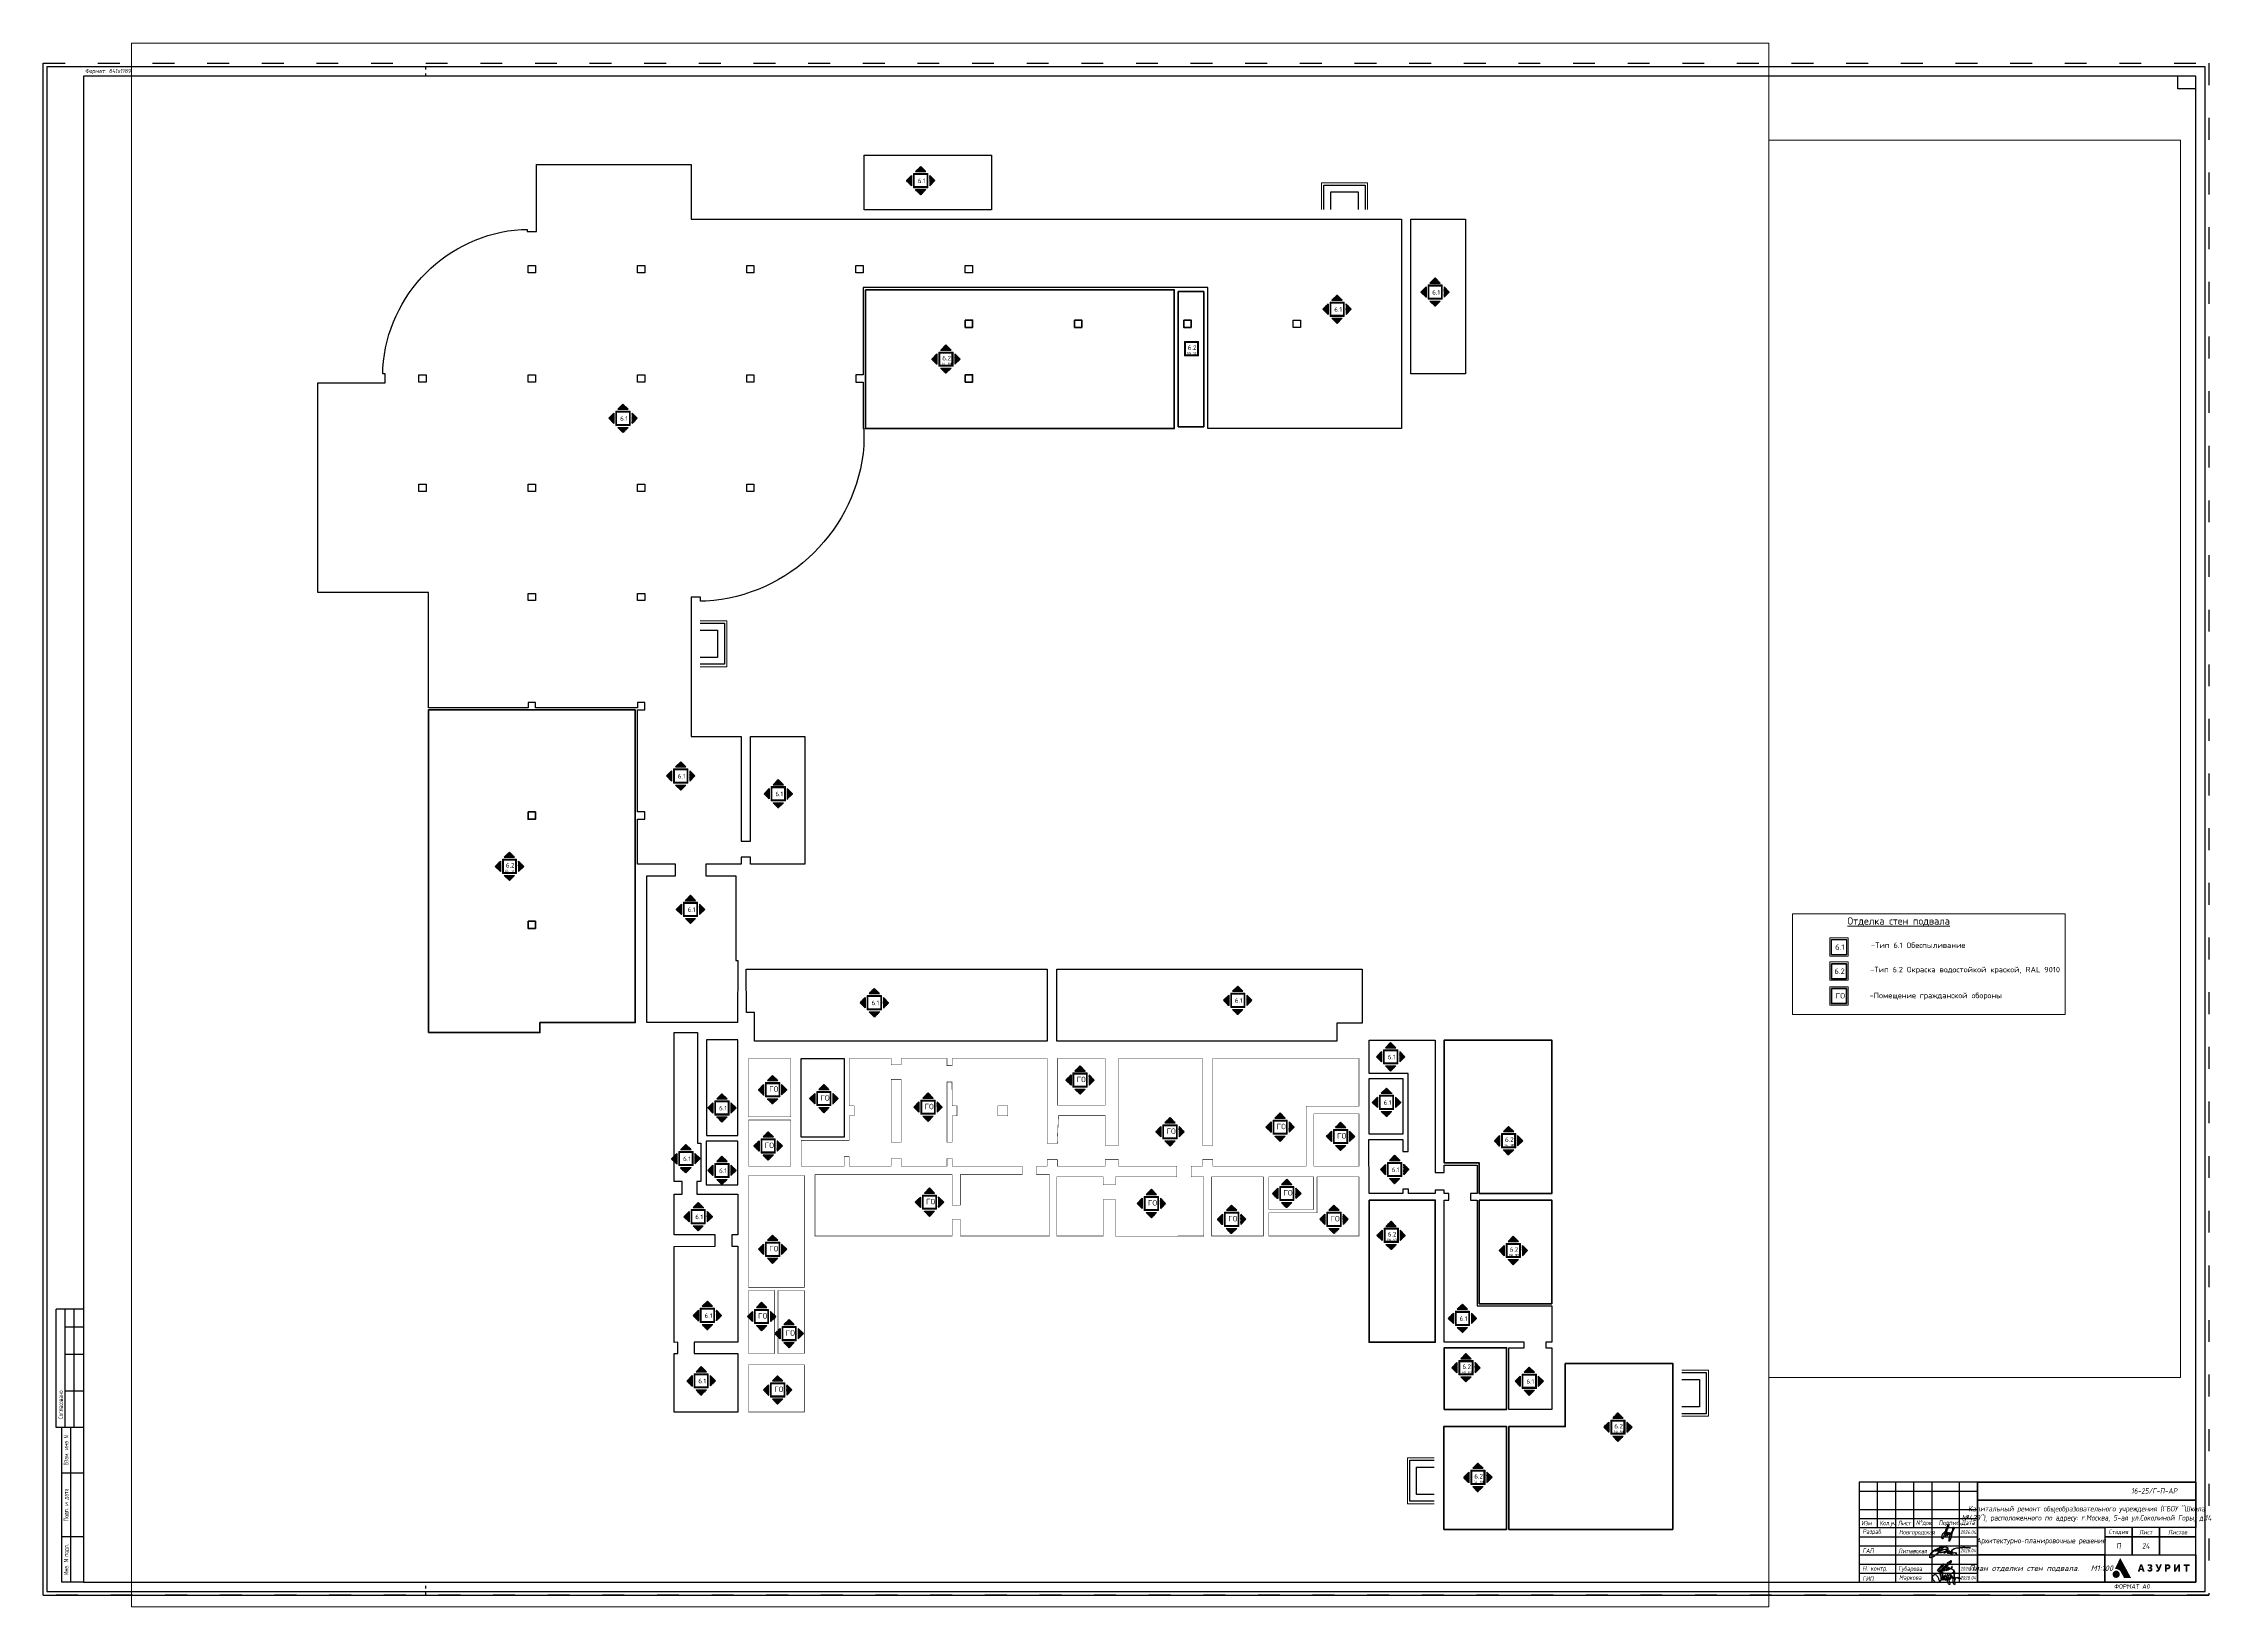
# Paper-space layout '24.стены подвала' of a CAD drawing. Header units: millimetres. Extents: x 265 to 1454, y -75 to 783.
# The model-space entities are those that its viewports show. They can reach past a viewport. Long polylines and large blocks are cut down to what shows.
import ezdxf
from ezdxf.enums import TextEntityAlignment as Align

# ---------------------------------------------------------------- set-up
doc = ezdxf.new("R2010")
doc.units = ezdxf.units.MM
doc.linetypes.add('ACAD_ISO03W100', pattern=[30, 12, -18])
doc.linetypes.add('ADSK_Скрыто', pattern=[6, 3, -3])
for name, color, linetype, lineweight in [('!!!_Отделка стен', 7, 'Continuous', 15), ('_STAMP', 250, 'Continuous', 30), ('_TEXT', 189, 'Continuous', 30), ('_Скрыто_', 7, 'ADSK_Скрыто', 9), ('АР штриховка стен', 250, 'Continuous', 9), ('АР_МосжилНии_Стены', 202, 'Continuous', 30), ('Подписи', 5, 'Continuous', 25), ('текст', 7, 'Continuous', 15)]:
    doc.layers.add(name, color=color, linetype=linetype, lineweight=lineweight)
doc.layers.add('_RAMKA', color=7, linetype='Continuous')
doc.styles.add('ISOCPEUR', font='isocpeur.ttf', dxfattribs={"height": 800})
doc.styles.add('ISOCPEUR_9', font='isocpeur.ttf', dxfattribs={"height": 80})
doc.styles.add('SIMPLEX', font='simplex.shx', dxfattribs={"width": 0.85, "oblique": 7})
doc.styles.add('Архитект', font='isocpeur.ttf', dxfattribs={"width": 0.8, "oblique": 8})
doc.styles.add('Архитектурный размер', font='isocpeur.ttf', dxfattribs={"width": 0.8, "oblique": 8})
doc.linetypes.add('зигзаг', pattern='A,0.00254,-5.08,[131,ltypeshp.shx,S=5.08,R=0,X=-5.08,Y=0],-10.16,[131,ltypeshp.shx,S=5.08,R=180,X=5.08,Y=0],-5.08', length=20.32254)
pattern_1 = [(45, (0, 0), (-35.3553, 35.3553), []), (45, (35.355, 0), (-35.3553, 35.3553), [62.5, -12.5, 0, -12.5])]

# ---------------------------------------------------------------- blocks, each defined once
blk = doc.blocks.new('_DOP_POLE')
at = {"layer": '_STAMP'}
for p, q in [((-15, 85), (-15, 150)), ((0, 150), (-15, 150)), ((-10, 85), (-10, 150)), ((-5, 85), (-5, 150)), ((0, 150), (0, 0)), ((0, 140), (-10, 140)), ((0, 125), (-10, 125)), ((0, 105), (-10, 105)), ((0, 85), (-15, 85)), ((-12, 85), (-12, 0)), ((-7, 85), (-7, 0)), ((0, 60), (-12, 60)), ((0, 25), (-12, 25)), ((0, 0), (-12, 0))]:
    blk.add_line(p, q, dxfattribs=at)
at = {"layer": '_TEXT', "style": 'ISOCPEUR', "width": 0.7}
for s, p in [('Согласовано', (-12.5, 97.5)), ('Взам. инв N', (-9.5, 72.5)), ('Подп. и дата', (-9.5, 42.5)), ('Инв. N подл.', (-9.5, 12.5))]:
    blk.add_text(s, height=2.5, rotation=90, dxfattribs=at).set_placement(p, align=Align.MIDDLE_CENTER)
blk = doc.blocks.new('*U79')
at = {"color": 0}
for p, q in [((1172, 827), (1172, 834)), ((1182, 827), (1172, 827))]:
    blk.add_line(p, q, dxfattribs=at)
at = {"layer": '_RAMKA', "color": 253, "linetype": 'ACAD_ISO03W100', "ltscale": 0.12}
for p, q in [((210, 834), (210, 841)), ((210, 0), (210, 7))]:
    blk.add_line(p, q, dxfattribs=at)
at = {"layer": '_RAMKA', "color": 0}
for points in [[(2, 2), (1187, 2), (1187, 839), (2, 839)], [(22, 7), (1182, 7), (1182, 834), (22, 834)]]:
    blk.add_lwpolyline(points, close=True, dxfattribs=at)
at = {"layer": 'Defpoints', "color": 255}
for q in [(0, 841), (1189, 0)]:
    blk.add_line((0, 0), q, dxfattribs=at)
at = {"layer": 'Defpoints', "color": 253, "linetype": 'ACAD_ISO03W100'}
blk.add_lwpolyline([(0, 841), (1189, 841), (1189, 0), (0, 0)], close=True, dxfattribs=at)
at = {"layer": '_RAMKA'}
blk.add_blockref('_DOP_POLE', (22, 7), dxfattribs=at)
at = {"layer": '_RAMKA', "color": 8, "insert": (23, 836.5), "char_height": 2.2, "attachment_point": 4, "style": 'SIMPLEX'}
blk.add_mtext_dynamic_manual_height_columns('Формат: 841x1189', width=59.756, gutter_width=12.5, heights=[0], dxfattribs=at)
at = {"layer": '_RAMKA', "color": 8, "style": 'SIMPLEX', "oblique": 7, "width": 0.85}
blk.add_attdef('ФОРМАТ_А', (1137, 3.5), '', height=2.5, dxfattribs=at)
blk = doc.blocks.new('Логотип Азурит')
at = {"layer": '_STAMP', "linetype": 'Continuous', "true_color": 0x2a3756}
h = blk.add_hatch(color=159, dxfattribs=at)
h.dxf.hatch_style = 1
h.paths.add_polyline_path([(-39.4, 8.5), (-40, 9.6), (-40.6, 10.7), (-41.1, 11.7), (-41.6, 12.6), (-41.8, 12.9), (-41.9, 13), (-41.9, 12.9), (-42, 12.8), (-42.4, 12), (-42.8, 11.2), (-43.1, 10.5), (-43.5, 9.7), (-44.2, 8.3), (-44.5, 7.6), (-44.7, 7.1), (-44.8, 6.9), (-44.7, 6.9), (-44.5, 7), (-44.3, 7), (-44.1, 7), (-43.9, 7), (-43.7, 6.9), (-43.6, 6.9), (-43.4, 6.9), (-43.2, 6.8), (-43.1, 6.7), (-42.9, 6.7), (-42.7, 6.6), (-42.6, 6.5), (-42.4, 6.4), (-42.3, 6.3), (-42.2, 6.2), (-42, 6), (-41.9, 5.9), (-41.8, 5.8), (-41.7, 5.7), (-41.6, 5.5), (-41.3, 4.9), (-41, 4.4), (-40.6, 3.6), (-40, 2.6), (-39.8, 2.1), (-37.9, 2.1), (-36.5, 2.1), (-35.9, 2.1), (-36.5, 3.1), (-36.8, 3.8), (-37.2, 4.4), (-37.7, 5.3), (-38.2, 6.3), (-38.5, 6.9), (-38.9, 7.5)])
at = {"layer": '_STAMP', "linetype": 'Continuous', "true_color": 0x1447b7}
h = blk.add_hatch(color=162, dxfattribs=at)
h.dxf.hatch_style = 1
h.paths.add_polyline_path([(-42.1, 4.2), (-42.1, 4.4), (-42.1, 4.6), (-42.2, 4.8), (-42.3, 4.9), (-42.4, 5.1), (-42.5, 5.3), (-42.6, 5.4), (-42.7, 5.5), (-42.8, 5.6), (-42.9, 5.7), (-43.1, 5.9), (-43.4, 6), (-43.6, 6), (-43.9, 6.1), (-44.2, 6.1), (-44.4, 6.1), (-44.5, 6), (-44.7, 6), (-44.9, 5.9), (-45, 5.8), (-45.2, 5.7), (-45.4, 5.6), (-45.5, 5.5), (-45.6, 5.3), (-45.7, 5.2), (-45.8, 5), (-45.9, 4.9), (-46, 4.7), (-46, 4.5), (-46.1, 4.3), (-46.1, 4.1), (-46.1, 3.9), (-46, 3.7), (-46, 3.5), (-45.9, 3.4), (-45.9, 3.2), (-45.8, 3.1), (-45.7, 3), (-45.6, 2.9), (-45.5, 2.8), (-45.4, 2.7), (-45.3, 2.6), (-45.2, 2.5), (-45.1, 2.4), (-45, 2.3), (-44.8, 2.3), (-44.7, 2.2), (-44.6, 2.2), (-44.4, 2.2), (-44.3, 2.1), (-44.1, 2.1), (-43.8, 2.1), (-43.6, 2.2), (-43.3, 2.3), (-43.1, 2.4), (-42.9, 2.5), (-42.7, 2.7), (-42.6, 2.8), (-42.4, 3), (-42.3, 3.1), (-42.3, 3.3), (-42.2, 3.5), (-42.1, 3.7), (-42.1, 3.8), (-42.1, 4)])
at = {"layer": '_STAMP', "linetype": 'Continuous', "true_color": 0x2a3756}
h = blk.add_hatch(color=159, dxfattribs=at)
h.dxf.hatch_style = 1
h.paths.add_polyline_path([(-29.3, 7.9), (-29.6, 8.8), (-29.9, 9.5), (-30.4, 9.5), (-30.9, 9.5), (-30.9, 9.4), (-31.3, 8.4), (-31.6, 7.3), (-32, 6.3), (-32.2, 5.6), (-32.1, 5.6), (-31.7, 5.6), (-31.2, 5.6), (-31.1, 6), (-31, 6.4), (-30.4, 6.4), (-29.8, 6.4), (-29.6, 6), (-29.5, 5.6), (-29, 5.6), (-28.5, 5.6), (-28.6, 5.8), (-28.9, 6.8)])
h.paths.add_polyline_path([(-30.8, 7.2), (-30.7, 7.3), (-30.6, 7.9), (-30.4, 8.4), (-30.4, 8.6), (-30.4, 8.7), (-30.4, 8.6), (-30.3, 8.4), (-30.2, 8.1), (-30.1, 7.7), (-30, 7.3), (-30, 7.2), (-30.4, 7.2)], flags=16)
h = blk.add_hatch(color=159, dxfattribs=at)
h.dxf.hatch_style = 1
h.paths.add_polyline_path([(-24.4, 7.3), (-24.5, 7.4), (-24.6, 7.5), (-24.7, 7.6), (-24.8, 7.6), (-24.7, 7.7), (-24.6, 7.8), (-24.5, 7.9), (-24.5, 8), (-24.4, 8.1), (-24.3, 8.2), (-24.3, 8.3), (-24.3, 8.3), (-24.3, 8.5), (-24.3, 8.7), (-24.3, 8.7), (-24.3, 8.8), (-24.4, 9), (-24.5, 9.1), (-24.6, 9.3), (-24.8, 9.4), (-24.9, 9.5), (-25.1, 9.5), (-25.3, 9.6), (-25.6, 9.6), (-25.7, 9.6), (-25.9, 9.6), (-26.1, 9.6), (-26.2, 9.5), (-26.4, 9.5), (-26.5, 9.4), (-26.7, 9.3), (-26.8, 9.2), (-26.9, 9.2), (-26.8, 9), (-26.6, 8.7), (-26.5, 8.5), (-26.5, 8.5), (-26.5, 8.5), (-26.3, 8.6), (-26.2, 8.7), (-26.1, 8.7), (-25.9, 8.8), (-25.8, 8.8), (-25.7, 8.8), (-25.6, 8.8), (-25.5, 8.8), (-25.5, 8.7), (-25.4, 8.7), (-25.3, 8.6), (-25.3, 8.6), (-25.3, 8.5), (-25.3, 8.4), (-25.3, 8.3), (-25.3, 8.2), (-25.4, 8.1), (-25.4, 8.1), (-25.4, 8.1), (-25.5, 8), (-25.6, 8), (-25.8, 8), (-26.1, 8), (-26.1, 7.6), (-26.1, 7.2), (-25.8, 7.2), (-25.5, 7.2), (-25.5, 7.2), (-25.4, 7.2), (-25.3, 7.2), (-25.3, 7.1), (-25.2, 7.1), (-25.2, 7), (-25.2, 7), (-25.2, 6.9), (-25.2, 6.8), (-25.2, 6.7), (-25.2, 6.6), (-25.2, 6.6), (-25.3, 6.5), (-25.3, 6.5), (-25.4, 6.5), (-25.4, 6.4), (-25.5, 6.4), (-25.7, 6.4), (-25.8, 6.4), (-25.9, 6.4), (-26, 6.4), (-26.2, 6.5), (-26.3, 6.6), (-26.4, 6.7), (-26.5, 6.8), (-26.8, 6.5), (-26.9, 6.3), (-27, 6.2), (-27, 6.1), (-27, 6.1), (-26.9, 6.1), (-26.8, 6), (-26.6, 5.8), (-26.4, 5.7), (-26.2, 5.6), (-26, 5.6), (-25.8, 5.6), (-25.5, 5.6), (-25.3, 5.6), (-25.1, 5.6), (-25, 5.7), (-24.9, 5.7), (-24.7, 5.8), (-24.6, 5.9), (-24.5, 5.9), (-24.4, 6), (-24.4, 6.1), (-24.3, 6.2), (-24.3, 6.4), (-24.2, 6.5), (-24.2, 6.7), (-24.2, 6.8), (-24.2, 6.9), (-24.2, 7.1), (-24.3, 7.2), (-24.3, 7.3)])
h = blk.add_hatch(color=159, dxfattribs=at)
h.dxf.hatch_style = 1
h.paths.add_polyline_path([(-19.6, 8), (-19.4, 8.7), (-19.1, 9.2), (-19, 9.5), (-19.2, 9.5), (-19.5, 9.5), (-20, 9.5), (-20, 9.4), (-20.3, 8.7), (-20.6, 7.8), (-20.6, 7.7), (-20.7, 7.6), (-20.7, 7.6), (-20.7, 7.7), (-20.8, 8), (-21, 8.4), (-21.3, 9.1), (-21.5, 9.5), (-22.1, 9.5), (-22.6, 9.5), (-22.4, 9.2), (-21.9, 8.2), (-21.3, 7.1), (-21.1, 6.6), (-21.1, 6.6), (-21.1, 6.5), (-21.1, 6.5), (-21.2, 6.4), (-21.3, 6.4), (-21.4, 6.4), (-21.5, 6.4), (-21.5, 6.4), (-21.6, 6.4), (-21.7, 6.5), (-21.8, 6.5), (-21.9, 6.5), (-21.9, 6.4), (-22.1, 6), (-22.2, 5.9), (-22.2, 5.8), (-22.1, 5.8), (-21.9, 5.7), (-21.8, 5.6), (-21.7, 5.6), (-21.5, 5.6), (-21.3, 5.6), (-21.1, 5.6), (-21, 5.6), (-20.9, 5.7), (-20.8, 5.7), (-20.7, 5.8), (-20.6, 5.8), (-20.6, 5.9), (-20.5, 6), (-20.3, 6.2), (-20.3, 6.4), (-20.2, 6.5), (-19.9, 7.3)])
h = blk.add_hatch(color=159, dxfattribs=at)
h.dxf.hatch_style = 1
h.paths.add_polyline_path([(-14.5, 7.5), (-14.4, 7.6), (-14.4, 7.7), (-14.3, 8), (-14.3, 8.2), (-14.3, 8.4), (-14.4, 8.6), (-14.4, 8.8), (-14.5, 8.9), (-14.6, 9), (-14.6, 9.1), (-14.7, 9.2), (-14.8, 9.3), (-14.9, 9.4), (-15.1, 9.4), (-15.2, 9.5), (-15.3, 9.5), (-15.5, 9.5), (-16.3, 9.5), (-17.2, 9.5), (-17.2, 7.6), (-17.2, 5.6), (-16.7, 5.6), (-16.3, 5.6), (-16.3, 6.2), (-16.3, 6.8), (-15.9, 6.8), (-15.6, 6.8), (-15.4, 6.9), (-15.2, 6.9), (-15, 7), (-14.8, 7.1), (-14.7, 7.2), (-14.6, 7.4)])
h.paths.add_polyline_path([(-15.6, 7.7), (-15.7, 7.7), (-16, 7.7), (-16.3, 7.7), (-16.3, 8.2), (-16.3, 8.7), (-15.9, 8.7), (-15.6, 8.7), (-15.6, 8.7), (-15.5, 8.7), (-15.4, 8.6), (-15.4, 8.5), (-15.3, 8.4), (-15.3, 8.4), (-15.3, 8.2), (-15.3, 8.1), (-15.3, 8), (-15.3, 7.9), (-15.4, 7.9), (-15.4, 7.8), (-15.4, 7.8), (-15.5, 7.7)], flags=16)
h = blk.add_hatch(color=159, dxfattribs=at)
h.dxf.hatch_style = 1
h.paths.add_polyline_path([(-10.1, 7.8), (-10, 8), (-9.9, 8.1), (-9.9, 7.9), (-10, 7.5), (-10, 6.7), (-10, 5.6), (-9.5, 5.6), (-9, 5.6), (-9, 7.6), (-9, 9.5), (-9.5, 9.5), (-10, 9.5), (-10.4, 8.9), (-10.8, 8.1), (-11, 7.8), (-11.3, 7.3), (-11.4, 7.1), (-11.4, 7), (-11.4, 7.3), (-11.4, 7.8), (-11.4, 8.6), (-11.4, 9.5), (-11.9, 9.5), (-12.3, 9.5), (-12.3, 7.6), (-12.3, 5.6), (-11.9, 5.6), (-11.4, 5.6), (-11.2, 5.9), (-10.6, 6.9), (-10.3, 7.4)])
h = blk.add_hatch(color=159, dxfattribs=at)
h.dxf.hatch_style = 1
h.paths.add_polyline_path([(-3.7, 9.1), (-3.7, 9.5), (-5.4, 9.5), (-7.1, 9.5), (-7.1, 9.1), (-7.1, 8.7), (-6.5, 8.7), (-5.9, 8.7), (-5.9, 7.2), (-5.9, 5.6), (-5.4, 5.6), (-5, 5.6), (-5, 7.2), (-5, 8.7), (-4.3, 8.7), (-3.7, 8.7)])
blk = doc.blocks.new('подпись Липавская')
at = {"color": 162, "lineweight": 18, "true_color": 0x0034d1}
for points, knots in [([(2.4, -0.6), (1.9, -1.1), (1.5, -1.5), (0.6, -2.3), (0.2, -2.6), (-0.4, -3.1), (-0.8, -3.3), (-1.5, -3.6), (-1.9, -3.7), (-2.4, -3.8), (-2.6, -3.8), (-2.9, -3.6), (-3, -3.5), (-3.1, -3.2), (-3, -3.1), (-3, -2.6), (-2.9, -2.3), (-2.6, -1.9), (-2.5, -1.7), (-2, -1), (-1.6, -0.6), (-0.8, 0.1), (-0.4, 0.4), (0.6, 0.9), (1, 1.2), (1.6, 1.4), (1.6, 1.4), (1.7, 1.5)], [1.927995, 1.927995, 1.927995, 1.927995, 2.162861, 2.162861, 2.342684, 2.342684, 2.481252, 2.481252, 2.589465, 2.589465, 2.644352, 2.644352, 2.684993, 2.684993, 2.725633, 2.725633, 2.816518, 2.816518, 2.907403, 2.907403, 3.101021, 3.101021, 3.294638, 3.294638, 3.488255, 3.488255, 3.514244, 3.514244, 3.514244, 3.514244]), ([(1.5, 0.1), (1.6, 0.1), (1.8, 0.1), (2, 0.2), (2.1, 0.3), (2.5, 0.4), (2.7, 0.6), (3, 0.7)], [0.9055552, 0.9055552, 0.9055552, 0.9055552, 0.9629326, 0.9629326, 1.02031, 1.02031, 1.1239395, 1.1239395, 1.1239395, 1.1239395]), ([(6.8, 0.3), (6.6, 0.1), (6.3, 0), (5.8, -0.3), (5.5, -0.5), (5, -0.7), (4.7, -0.8), (4.2, -1), (4, -1), (3.6, -1.1), (3.4, -1.1), (3, -1.1), (2.8, -1.1), (2.6, -1), (2.5, -1), (2.4, -0.8), (2.3, -0.7), (2.4, -0.6)], [4.3062538, 4.3062538, 4.3062538, 4.3062538, 4.4138757, 4.4138757, 4.5214976, 4.5214976, 4.6291196, 4.6291196, 4.7090277, 4.7090277, 4.7729116, 4.7729116, 4.8231548, 4.8231548, 4.8495834, 4.8495834, 4.87234, 4.87234, 4.87234, 4.87234]), ([(2.8, -0.2), (3.1, 0.1), (3.6, 0.3), (4.3, 0.6), (4.6, 0.7), (5.2, 0.9), (5.6, 0.9), (6.2, 1), (6.5, 1), (6.8, 1)], [4.9347748, 4.9347748, 4.9347748, 4.9347748, 5.0568055, 5.0568055, 5.1788362, 5.1788362, 5.3146558, 5.3146558, 5.3908243, 5.3908243, 5.3908243, 5.3908243]), ([(5.1, 2.3), (5.5, 2.3), (5.9, 2.2), (6.5, 2), (6.7, 2), (7.1, 1.6), (7.3, 1.3), (7.3, 1), (7.2, 0.9), (7.2, 0.8)], [3.9400756, 3.9400756, 3.9400756, 3.9400756, 4.077799, 4.077799, 4.1515227, 4.1515227, 4.2252463, 4.2252463, 4.2499379, 4.2499379, 4.2499379, 4.2499379]), ([(7.2, 0.8), (7.3, 0.7), (7.3, 0.5), (7.3, 0.3), (7.3, 0.2), (7.3, 0), (7.2, 0), (7.2, 0)], [5.43291642, 5.43291642, 5.43291642, 5.43291642, 5.46279586, 5.46279586, 5.4926753, 5.4926753, 5.50331351, 5.50331351, 5.50331351, 5.50331351]), ([(7.2, 0), (7.4, 0), (7.5, 0), (7.8, 0), (8, 0), (8.2, -0.2), (8.3, -0.3), (8.3, -0.4)], [6.0978529, 6.0978529, 6.0978529, 6.0978529, 6.1425729, 6.1425729, 6.1872929, 6.1872929, 6.2036694, 6.2036694, 6.2036694, 6.2036694]), ([(8.7, -0.5), (8.8, -0.1), (9.2, 0.3), (9.8, 0.8), (10.2, 1.1), (11, 1.4), (11.4, 1.5), (12.7, 1.7), (13.6, 1.8), (15, 1.9), (15.7, 1.9), (16.8, 1.9), (17.2, 1.9), (18, 1.8), (18.5, 1.8), (19.2, 1.7), (19.4, 1.7), (19.7, 1.7)], [7.769656, 7.769656, 7.769656, 7.769656, 7.921996, 7.921996, 8.074335, 8.074335, 8.226675, 8.226675, 8.542229, 8.542229, 8.775159, 8.775159, 8.93404, 8.93404, 9.09292, 9.09292, 9.186254, 9.186254, 9.186254, 9.186254]), ([(6.6, -0.7), (6.5, -0.8), (6.4, -0.9), (6, -1.1), (5.7, -1.3), (5.4, -1.4), (5.3, -1.4), (5.2, -1.4), (5.1, -1.4), (5, -1.4), (5, -1.4), (4.9, -1.4), (4.8, -1.3), (4.8, -1.1), (4.8, -1.1), (4.9, -1), (4.9, -1), (4.9, -0.9), (5, -0.9), (5.1, -0.8), (5.3, -0.7), (5.5, -0.6), (5.6, -0.5), (5.9, -0.4), (6, -0.3), (6.3, -0.3), (6.3, -0.3), (6.4, -0.2)], [5.5967371, 5.5967371, 5.5967371, 5.5967371, 5.6654435, 5.6654435, 5.7341498, 5.7341498, 5.7599769, 5.7599769, 5.7754743, 5.7754743, 5.7848694, 5.7848694, 5.7920528, 5.7920528, 5.7992363, 5.7992363, 5.8064198, 5.8064198, 5.8255794, 5.8255794, 5.8652806, 5.8652806, 5.9049817, 5.9049817, 5.9720452, 5.9720452, 5.9983972, 5.9983972, 5.9983972, 5.9983972]), ([(7.7, -1.2), (7.7, -1.3), (7.6, -1.3), (7.4, -1.4), (7.3, -1.5), (7.1, -1.5), (7, -1.5), (6.9, -1.4), (6.9, -1.4), (6.8, -1.3), (6.8, -1.2), (6.8, -1.1), (6.8, -1), (6.9, -0.9), (6.9, -0.9), (7, -0.8), (7.1, -0.7), (7.4, -0.6), (7.6, -0.5), (7.7, -0.5)], [6.3030834, 6.3030834, 6.3030834, 6.3030834, 6.3311025, 6.3311025, 6.3581066, 6.3581066, 6.3684891, 6.3684891, 6.3749758, 6.3749758, 6.3814625, 6.3814625, 6.3879491, 6.3879491, 6.4022384, 6.4022384, 6.4305971, 6.4305971, 6.4944159, 6.4944159, 6.4944159, 6.4944159]), ([(8.6, -1.2), (8.5, -1.3), (8.4, -1.3), (8.3, -1.4), (8.2, -1.4), (8.1, -1.5), (8, -1.5), (7.9, -1.4), (7.8, -1.4), (7.7, -1.3), (7.7, -1.3), (7.7, -1.2)], [6.63437936, 6.63437936, 6.63437936, 6.63437936, 6.65591892, 6.65591892, 6.6718971, 6.6718971, 6.68234273, 6.68234273, 6.6889962, 6.6889962, 6.69151939, 6.69151939, 6.69151939, 6.69151939]), ([(9.7, -1.1), (9.9, -1.1), (10.3, -1), (11, -1), (11.3, -1), (11.8, -1.2), (11.9, -1.4), (12.1, -1.8), (12, -2.1), (11.8, -2.3), (11.7, -2.4), (11.3, -2.5), (11.2, -2.5), (10.6, -2.5), (10.3, -2.5), (9.7, -2.3), (9.5, -2.2), (9.1, -2), (8.9, -1.9), (8.6, -1.5), (8.6, -1.4), (8.6, -1.2)], [7.0162906, 7.0162906, 7.0162906, 7.0162906, 7.0993883, 7.0993883, 7.1824861, 7.1824861, 7.2545595, 7.2545595, 7.301037, 7.301037, 7.3475144, 7.3475144, 7.3939919, 7.3939919, 7.486045, 7.486045, 7.578098, 7.578098, 7.6546435, 7.6546435, 7.6967383, 7.6967383, 7.6967383, 7.6967383]), ([(9.2, -0.6), (9.2, -0.6), (9.3, -0.6), (9.5, -0.5), (9.5, -0.5), (9.6, -0.5), (9.7, -0.6), (9.8, -0.8), (9.8, -0.8), (9.8, -0.9), (9.8, -1), (9.8, -1), (9.7, -1.1), (9.7, -1.1)], [6.85701628, 6.85701628, 6.85701628, 6.85701628, 6.88166544, 6.88166544, 6.8944683, 6.8944683, 6.90289754, 6.90289754, 6.91132677, 6.91132677, 6.91975601, 6.91975601, 6.93200035, 6.93200035, 6.93200035, 6.93200035])]:
    blk.add_open_spline(points, degree=3, knots=knots, dxfattribs=at)
blk.add_spline([(0, 0), (0, -0.1), (0.3, -0.2), (0.8, 0), (1.4, 0.3), (1.9, 0.6), (2.3, 0.9), (2.7, 1.2), (2.9, 1.5), (3, 1.7), (3, 1.9), (2.7, 1.9), (2.4, 1.7), (1.8, 1.3), (1.5, 1), (1.2, 0.5), (1.1, 0.1), (1.2, -0.1), (1.6, -0.2), (2.1, 0), (2.5, 0.2), (2.9, 0.4), (3.5, 0.7), (4.1, 1.2), (4.6, 1.8), (4.8, 2.1), (4.9, 2.3), (4.5, 2.1), (4.1, 1.7), (3.7, 1.3), (3.1, 0.5), (2.4, -0.2), (1.7, -1), (0.7, -1.8), (-0.1, -2.5), (-1.4, -3.3), (-2.7, -3.4), (-2.7, -2.6), (-2.3, -1.8), (-1.6, -1), (-0.5, -0.1), (1, 0.8), (2, 1.3), (3.5, 1.8), (4.9, 2), (5.9, 2), (6.5, 1.8), (6.9, 1.5), (7, 1.1), (6.6, 0.4), (5.7, -0.1), (4.4, -0.6), (3.4, -0.9), (2.6, -0.8), (3.8, 0.1), (4.9, 0.5), (6.3, 0.7), (7.1, 0.5), (7, 0.1), (6.8, -0.2), (6.4, -0.5), (5.9, -0.9), (5, -1.2), (5.4, -0.9), (5.6, -0.8), (5.9, -0.6), (6.2, -0.5), (6.9, -0.3), (7.6, -0.2), (8, -0.4), (8.1, -0.4), (8, -0.6), (7.7, -1), (7.3, -1.2), (7, -1.2), (7.2, -1), (7.4, -0.9), (7.8, -0.7), (8.1, -0.6), (8.4, -0.6), (8.5, -0.7), (8.4, -1.1), (8.2, -1.2), (8, -1.2), (8, -1), (8.2, -0.9), (8.7, -0.9), (9, -0.9), (9.6, -0.8), (9.4, -1.1), (10.8, -1.2), (11.7, -1.6), (11.8, -1.9), (10.3, -2.2), (9.5, -1.9), (8.9, -1.5), (8.8, -0.7), (9.2, -0.1), (9.8, 0.5), (10.7, 1), (12.2, 1.4), (13.8, 1.6), (15.5, 1.7), (16.6, 1.7), (17.2, 1.6), (18.3, 1.6), (19.6, 1.4)], degree=3, dxfattribs=at)
for points in [[(0.2, 0.1), (0.5, 0.1), (0.6, 0.2), (0.9, 0.3)], [(1.6, 0.7), (1.9, 0.9), (2.1, 1), (2.3, 1.2)], [(2, 1.1), (1.8, 0.9), (1.7, 0.8), (1.6, 0.7)], [(3.3, 0.4), (3.1, 0.2), (3, 0), (2.8, -0.2)], [(3.2, 2), (3.6, 2), (3.9, 2.1), (4.2, 2.2)], [(8.3, -0.4), (8.4, -0.4), (8.6, -0.4), (8.7, -0.5)]]:
    blk.add_open_spline(points, degree=3, dxfattribs=at)
blk = doc.blocks.new('A$C87e5faed')
at = {"color": 172, "true_color": 0x1616e3}
for p, q in [((4.5, 4), (1.3, 0.4)), ((1.3, 0.4), (4.4, 3.1)), ((1.3, 0.4), (4.4, 3)), ((4.5, 3.9), (1.4, 0.4)), ((2.7, -0.6), (4.6, 1.4)), ((2.8, -0.6), (4.6, 1.3)), ((3.9, 0), (3.2, -0.6)), ((3.9, 0), (4, 0.1)), ((4, 0.1), (4.6, 0.7)), ((4.1, 0.2), (4.6, 0.6)), ((4.5, 3.2), (4.7, 3.4)), ((4.5, 3.1), (4.7, 3.3)), ((4.6, 1.4), (5.1, 1.9)), ((4.6, 1.4), (4.9, 1.8)), ((4.6, 0.5), (4.6, 0.3)), ((4.6, 0.3), (4.8, 0.2)), ((4.7, 0.7), (7.2, 2.9)), ((4.9, 1.3), (4.7, 0.9)), ((4.7, 0.7), (4.7, 0.6)), ((4.7, 0.6), (4.7, 0.3)), ((4.7, 0.3), (4.8, 0.3)), ((4.8, 0.8), (7.2, 3)), ((5, 1.3), (4.8, 0.8)), ((4.8, 0.3), (5.3, 0.4)), ((4.8, 0.2), (5.3, 0.4)), ((4.8, 0.2), (5.3, 0.4)), ((7.2, 3), (5, 1.3)), ((7.1, 3), (5, 1.3)), ((5.1, 2), (7.4, 4.8)), ((5.2, 2.1), (7.4, 4.8)), ((5.3, 0.4), (7.5, 2)), ((5.3, 0.4), (6.5, 1.2)), ((6.7, 1.4), (6.2, 0.8)), ((6.5, 1.2), (6.2, 0.8)), ((6.7, 1.4), (7.6, 2)), ((6.7, 0.6), (7.1, 0.9)), ((7.5, 2), (6.8, 1.5)), ((6.8, 0.5), (7.2, 1)), ((6.9, 1.5), (6.9, 1.5)), ((7.8, 1.8), (7.1, 0.9)), ((7.2, 1), (8, 1.7)), ((7.9, 1.7), (7.2, 1)), ((7.2, 1), (7.3, 0.8)), ((7.3, 1), (8, 1.6)), ((7.4, 0.9), (7.3, 1)), ((7.3, 0.8), (7.5, 0.8)), ((7.4, 4.8), (8.7, 5.6)), ((7.4, 4.8), (8.7, 5.6)), ((7.4, 0.9), (7.5, 0.9)), ((7.5, 2), (7.6, 2)), ((7.5, 0.8), (7.8, 0.9)), ((7.5, 0.9), (7.8, 0.9)), ((7.8, 0.9), (9, 1.7)), ((7.8, 0.9), (9.1, 1.6)), ((9.2, 1.5), (10.5, 0.4)), ((9.2, 1.4), (10.5, 0.4)), ((9.7, 2.6), (9.6, 2.6)), ((9.7, 2.5), (9.6, 2.5)), ((9.8, 2.5), (9.7, 2.6)), ((9.7, 2.5), (9.7, 2.5)), ((3, -0.7), (2.7, -0.6)), ((3, -0.7), (2.8, -0.6)), ((3.2, -0.6), (3, -0.7)), ((3.3, -0.6), (3, -0.7)), ((3.9, 0), (3.3, -0.6)), ((10.2, -0.7), (7.3, -2.5)), ((10.2, -0.8), (7.3, -2.6))]:
    blk.add_line(p, q, dxfattribs=at)
for points in [[(3.9, 0), (3.1, -0.2), (2.4, -0.3), (2.1, -0.3), (2.1, -0.1), (2.4, 0.2), (4.5, 1.6)], [(4, 0.1), (3.1, -0.2), (2.4, -0.3), (2.2, -0.2), (2.2, -0.1), (2.5, 0.2), (4.5, 1.6), (4.6, 1.4)], [(4.6, 0.5), (4.2, 0.1), (4, 0.1)], [(4.6, 0.6), (4.6, 0.5), (4.2, 0.2), (4.1, 0.2)], [(4.5, 3.1), (4.4, 2.2), (4.6, 1.6)], [(4.4, 3), (4.4, 2.2), (4.5, 1.6)], [(4.6, 1.6), (5.1, 2)], [(4.6, 1.6), (4.9, 1.8)], [(4.6, 1.6), (4.6, 1.4)], [(4.6, 1.4), (4.7, 0.9)], [(4.6, 1.3), (4.7, 0.9), (4.6, 0.7)]]:
    blk.add_lwpolyline(points, dxfattribs=at)
for points in [[(4.7, 3.3), (5.1, 3.7, 0.664719), (5, 3.9, 0.116051), (4.6, 3.6, 0.12803), (4.5, 3.4), (4.4, 3.1)], [(4.7, 3.4), (5.1, 3.7, 0.620604), (5, 3.8, 0.116009), (4.7, 3.6, 0.126024), (4.5, 3.3), (4.5, 3.2)], [(5.1, 1.9), (5.4, 2.1), (9.2, 5.1, 0.828646), (8.7, 5.6)], [(5.2, 2.1), (5.4, 2.2), (9.1, 5.1, 0.817588), (8.7, 5.6)]]:
    blk.add_lwpolyline(points, format="xyb", dxfattribs=at)
for centre, radius, start, end in [((6.4, 0.7), 0.164, 144.8899, 225.505), ((6.4, 0.7), 0.222, 144.8899, 225.505), ((6.5, 0.9), 0.486, 237.4946, 304.5474), ((6.5, 0.9), 0.428, 237.4946, 304.5474), ((7.2, 2.9), 0.0636, 335.3486, 107.8343), ((7.9, 1.7), 0.131, 327.1495, 150.1539), ((7.9, 1.7), 0.0731, 327.1495, 150.1539), ((9.7, 1.9), 0.682, 96.4472, 194.9902), ((9.7, 1.9), 0.624, 96.4472, 193.5642), ((8.4, 3), 1.49, 299.157, 339.3007), ((8.4, 3), 1.44, 299.6881, 338.4776), ((9.7, 1.9), 0.624, 199.0634, 220.3111), ((9.7, 1.9), 0.682, 200.0512, 220.3111), ((9.9, -0.1), 0.707, 295.4048, 36.3986), ((9.9, -0.1), 0.765, 295.4048, 36.3986)]:
    blk.add_arc(centre, radius, start, end, dxfattribs=at)
blk = doc.blocks.new('Маркова')
at = {"layer": 'Подписи'}
for points in [[(44384.16, 26837.52), (44384.02, 26837.95), (44383.86, 26838.46), (44383.67, 26838.92), (44383.36, 26839.36), (44382.92, 26839.82), (44382.37, 26840.02), (44381.91, 26839.87), (44381.53, 26839.53), (44381.38, 26839.14), (44381.38, 26838.69), (44381.61, 26838.16), (44381.82, 26837.83), (44382.25, 26837.39), (44382.84, 26837.07), (44383.53, 26837.07), (44383.96, 26837.22), (44384.63, 26837.82), (44384.75, 26838.6), (44384.75, 26839.25), (44384.75, 26840.2), (44384.75, 26840.92)], [(44384.96, 26840.5), (44384.84, 26841), (44384.62, 26841.2), (44384.35, 26841.2), (44384.24, 26840.96), (44384.24, 26840.55), (44384.41, 26840.01), (44384.62, 26839.21), (44384.92, 26838.49), (44385.18, 26837.92), (44385.36, 26839.06), (44385.43, 26839.91), (44385.43, 26840.64), (44385.43, 26840.89), (44385.19, 26840.95), (44385.19, 26840.77), (44385.34, 26839.78), (44385.66, 26838.18), (44385.84, 26837.88), (44386.06, 26838.38), (44386.19, 26839.11), (44386.19, 26839.42), (44385.86, 26839.42), (44385.74, 26839.02), (44385.85, 26838.57), (44386.16, 26838.35), (44386.41, 26838.02), (44386.59, 26837.89), (44386.84, 26838.65), (44386.91, 26839.29), (44386.72, 26839.71), (44386.37, 26839.83), (44386.03, 26839.65), (44385.9, 26839.34), (44386.01, 26838.87), (44386.13, 26838.49), (44386.23, 26838.35), (44386.53, 26838.44), (44386.8, 26838.81), (44386.69, 26839.42), (44386.69, 26838.93), (44386.91, 26838.2), (44387.08, 26838.02), (44387.16, 26837.94), (44387.37, 26838.08), (44387.53, 26839.05), (44387.42, 26839.79), (44387.17, 26840.7), (44387.77, 26837.87), (44387.91, 26837.45), (44388.05, 26836.95), (44388.14, 26836.54), (44388.14, 26836.2), (44387.88, 26836.28), (44387.54, 26836.8), (44387.3, 26837.47), (44387.19, 26838.24), (44387.19, 26838.85), (44387.56, 26839.4), (44387.69, 26839.4), (44387.84, 26838.89), (44387.99, 26838.52), (44388.2, 26838.24), (44388.31, 26838.24), (44388.45, 26838.62), (44388.56, 26839.33), (44388.56, 26839.82), (44388.99, 26838.58), (44388.84, 26839.38), (44388.96, 26839.55), (44389.15, 26839.24), (44389.31, 26838.93), (44389.48, 26838.73), (44389.74, 26839.03), (44389.9, 26839.65), (44390, 26840.29), (44389.86, 26841.59), (44389.69, 26841.82), (44389.56, 26841.68), (44389.56, 26841.3), (44389.7, 26840.31), (44389.89, 26838.82), (44389.99, 26837.79), (44389.99, 26837.09), (44389.99, 26836.15), (44389.72, 26836.32), (44389.53, 26836.9), (44389.4, 26837.91), (44389.4, 26838.5), (44389.48, 26839.15), (44389.86, 26838.76), (44389.86, 26838.62), (44390.05, 26838.01), (44390.31, 26838.39), (44390.66, 26839.02), (44390.82, 26838.67), (44391.19, 26839.01), (44391.41, 26838.69), (44391.93, 26838.78), (44392.24, 26838.65), (44392.64, 26838.79)]]:
    blk.add_spline(points, degree=3, dxfattribs=at)
blk = doc.blocks.new('_Azurit_Stamp 1')
at = {"layer": '_STAMP', "lineweight": -2}
for p, q in [((-185, 50), (-120, 50)), ((-120, 55), (-120, 0)), ((-185, 40), (-120, 40)), ((-185, 25), (-120, 25)), ((-185, 20), (-120, 20)), ((-185, 15), (-120, 15)), ((-185, 10), (-120, 10)), ((-185, 5), (-120, 5))]:
    blk.add_line(p, q, dxfattribs=at)
at = {"layer": '_STAMP', "lineweight": 30}
for p, q in [((-175, 55), (-175, 30)), ((-165, 55), (-165, 0)), ((-155, 55), (-155, 30)), ((-145, 55), (-145, 0)), ((-130, 55), (-130, 0)), ((-185, 35), (-120, 35)), ((-185, 30), (-120, 30))]:
    blk.add_line(p, q, dxfattribs=at)
at = {"layer": '_STAMP', "lineweight": -2}
blk.add_lwpolyline([(-185, 0), (0, 0), (0, 55), (-185, 55)], close=True, dxfattribs=at)
at = {"layer": '_STAMP', "lineweight": 30}
for points in [[(-185, 0), (0, 0), (0, 55), (-185, 55)], [(-120, 55), (0, 55), (0, 45), (-120, 45)], [(-120, 45), (0, 45), (0, 30), (-120, 30)], [(-120, 30), (-50, 30), (-50, 15), (-120, 15)], [(-50, 25), (-35, 25), (-35, 30), (-50, 30)], [(-50, 15), (-35, 15), (-35, 25), (-50, 25)], [(-35, 25), (-20, 25), (-20, 30), (-35, 30)], [(-35, 15), (-20, 15), (-20, 25), (-35, 25)], [(-20, 25), (0, 25), (0, 30), (-20, 30)], [(-20, 15), (0, 15), (0, 25), (-20, 25)], [(-120, 15), (-50, 15), (-50, 0), (-120, 0)], [(-50, 15), (0, 15), (0, 0), (-50, 0)]]:
    blk.add_lwpolyline(points, close=True, dxfattribs=at)
at = {"layer": 'Подписи', "color": 172, "true_color": 0x1616e3}
blk.add_spline([(-136.3, 32), (-139.5, 24.3), (-139.4, 25.6), (-137.7, 27.9), (-136.3, 29.4), (-135.6, 31.2), (-135.7, 31.5), (-135.9, 31.2), (-137.5, 25.7), (-137.6, 25.4), (-136, 27.5), (-136.2, 27.1), (-136.6, 25.6), (-135.1, 27.4), (-135.2, 27.3), (-135.5, 26.2), (-133.1, 29.2), (-133, 29.9), (-133.2, 30.1), (-133.7, 28.6), (-135.6, 22.7), (-135.5, 23.8), (-134.9, 25.8), (-132.9, 28.9), (-132.1, 30.4)], degree=3, dxfattribs=at)
at = {"color": 172, "true_color": 0x1616e3}
blk.add_blockref('подпись Липавская', (-143.3, 17.3), dxfattribs=at)
at = {"linetype": 'Continuous'}
blk.add_blockref('Логотип Азурит', (0.3, 0.3), dxfattribs=at)
at = {"color": 172, "true_color": 0x1616e3, "xscale": 1.418317179910401, "yscale": 1.418317179910401, "zscale": 1.418317179910401}
blk.add_blockref('Маркова', (-63091.6, -38063.5), dxfattribs=at)
at = {"color": 241, "ltscale": 100, "true_color": 0xf7abae}
blk.add_blockref('A$C87e5faed', (-143.4, 6.1), dxfattribs=at)
at = {"layer": '_STAMP', "color": 7, "lineweight": -2, "attachment_point": 4}
for s, width, gutter_width, heights, insert, char_height, style in [('{\\C256;\\c0;16-25/Г-П-АР}', 69.159, 0, [9.61], (-35.5, 50.2), 3, 'Архитектурный размер'), ('Изм', 10, 12.5, [0], (-183.7, 32.5), 2.5, 'Архитект'), ('Разраб.', 20, 12.5, [0], (-183, 27.5), 2.5, 'Архитект'), ('Кол.уч', 10, 12.5, [0], (-173.7, 32.2), 2.5, 'Архитект'), ('Лист', 10, 12.5, [0], (-163.7, 32.5), 2.5, 'Архитект'), ('Новгородская', 19.036, 12.5, [0], (-163, 27.2), 2.5, 'Архитект'), ('N%%Dдок', 10, 12.5, [0], (-153.7, 32.5), 2.5, 'Архитект'), ('Подпись', 10, 12.5, [0], (-141.2, 32.5), 2.5, 'Архитект'), ('Дата', 10, 12.5, [0], (-128.7, 32.5), 2.5, 'Архитект'), ('ГАП', 20, 12.5, [0], (-183, 17.3), 2.5, 'Архитект'), ('Липавская', 19.036, 12.5, [0], (-163.4, 17.2), 2.5, 'Архитект'), ('Н. контр.', 20, 12.5, [0], (-183, 7.3), 2.5, 'Архитект'), ('ГИП', 20, 12.5, [0], (-183, 2), 2.5, 'Архитектурный размер'), ('Губарева', 19.036, 12.5, [0], (-163.4, 7.2), 2.5, 'Архитект'), ('Маркова ', 19.036, 12.5, [0], (-163, 2.3), 2.5, 'Архитектурный размер')]:
    blk.add_mtext_dynamic_manual_height_columns(s, width=width, gutter_width=gutter_width, heights=heights, dxfattribs=dict(at, insert=insert, char_height=char_height, style=style))
at = {"layer": '_STAMP', "color": 7, "lineweight": -2, "char_height": 3, "attachment_point": 5, "style": 'Архитектурный размер'}
for s, insert, width in [('Капитальный ремонт общеобразовательного учреждения (ГБОУ "Школа №429"), расположенного по адресу: г.Москва, 5-ая ул.Соколиной Горы, д.14', (-60, 37.5), 120), ('Архитектурно-планировочные решения', (-85, 22.5), 70)]:
    blk.add_mtext(s, dxfattribs=dict(at, insert=insert, width=width))
at = {"layer": '_STAMP', "char_height": 2, "attachment_point": 5, "style": 'Архитект'}
for insert in [(-125, 27.5), (-125, 17.5), (-125, 7.5), (-125, 2.5)]:
    blk.add_mtext('2026.04', dxfattribs=dict(at, insert=insert))
at = {"layer": '_STAMP', "lineweight": -2, "char_height": 2.5, "attachment_point": 5, "style": 'Архитект'}
for s, insert in [('Стадия', (-42.5, 27.5)), ('Лист', (-27.5, 27.5)), ('Листов', (-10, 27.5))]:
    blk.add_mtext_dynamic_manual_height_columns(s, width=15, gutter_width=12.5, heights=[0], dxfattribs=dict(at, insert=insert))
at = {"layer": '_TEXT', "lineweight": -2, "insert": (-42.5, 20), "char_height": 3, "attachment_point": 5, "style": 'Архитект'}
blk.add_mtext_dynamic_manual_height_columns('П', width=13.353, gutter_width=12.5, heights=[9.08], dxfattribs=at)
blk = doc.blocks.new('A$Cbaf7f84e')
at = {"layer": '!!!_Отделка стен'}
blk.add_lwpolyline([(0, 780), (780, 780), (780, 0), (0, 0)], close=True, dxfattribs=at)
at = {"layer": '!!!_Отделка стен', "color": 251, "linetype": 'зигзаг', "lineweight": 30, "ltscale": 10, "true_color": 0x525251}
blk.add_lwpolyline([(40, 740), (740, 740), (740, 40), (40, 40)], close=True, dxfattribs=at)
at = {"layer": '!!!_Отделка стен', "insert": (233, 502), "char_height": 250, "width": 516.67, "attachment_point": 1, "style": 'ISOCPEUR'}
blk.add_mtext('6.1', dxfattribs=at)
blk = doc.blocks.new('A$C7c8b6d3d')
at = {"layer": '!!!_Отделка стен'}
blk.add_lwpolyline([(0, 780), (780, 780), (780, 0), (0, 0)], close=True, dxfattribs=at)
at = {"layer": '!!!_Отделка стен', "color": 253, "lineweight": 50, "true_color": 0x9db9b9}
blk.add_lwpolyline([(40, 740), (740, 740), (740, 40), (40, 40)], close=True, dxfattribs=at)
at = {"layer": '!!!_Отделка стен', "insert": (193, 573), "char_height": 250, "width": 516.67, "attachment_point": 1, "style": 'ISOCPEUR'}
blk.add_mtext('6.2', dxfattribs=at)
at = {"color": 2, "insert": (158, 201), "char_height": 127.64, "width": 515.53, "attachment_point": 1, "style": 'ISOCPEUR'}
blk.add_mtext('{\\W0.7;\\C7;RAL 9010}', dxfattribs=at)
blk = doc.blocks.new('A$C5525643f')
at = {"layer": '!!!_Отделка стен', "lineweight": 25, "ltscale": 20}
h = blk.add_hatch(dxfattribs=at)
h.set_pattern_fill('ANSI35', color=256, scale=200)
h.set_pattern_definition(pattern_1)
h.paths.add_polyline_path([(-498, 284), (-781, 1), (-498, -282)])
h = blk.add_hatch(dxfattribs=at)
h.set_pattern_fill('ANSI35', color=256, scale=200)
h.set_pattern_definition(pattern_1)
h.paths.add_polyline_path([(-284, 498), (-1, 781), (282, 498)])
h = blk.add_hatch(dxfattribs=at)
h.set_pattern_fill('ANSI35', color=256, scale=200)
h.set_pattern_definition(pattern_1)
h.paths.add_polyline_path([(496, 284), (779, 1), (496, -282)])
h = blk.add_hatch(dxfattribs=at)
h.set_pattern_fill('ANSI35', color=256, scale=200)
h.set_pattern_definition(pattern_1)
h.paths.add_polyline_path([(-284, -496), (-1, -779), (282, -496)])
at = {"layer": '!!!_Отделка стен', "lineweight": 25, "ltscale": 10}
for points in [[(-781, 1), (-498, 284), (-498, -282)], [(-1, 781), (-284, 498), (282, 498)], [(779, 1), (496, 284), (496, -282)], [(-1, -779), (-284, -496), (282, -496)]]:
    blk.add_lwpolyline(points, close=True, dxfattribs=at)
blk = doc.blocks.new('A$C55ee2100')
at = {"layer": '!!!_Отделка стен'}
blk.add_lwpolyline([(-672, -108), (108, -108), (108, -888), (-672, -888)], close=True, dxfattribs=at)
at = {"layer": '!!!_Отделка стен', "color": 1, "lineweight": 25}
blk.add_lwpolyline([(-632, -148), (68, -148), (68, -848), (-632, -848)], close=True, dxfattribs=at)
at = {"layer": 'текст', "ltscale": 10}
blk.add_blockref('A$C5525643f', (-282, -498), dxfattribs=at)
at = {"layer": 'текст', "insert": (-474, -312), "char_height": 300, "width": 415.57, "attachment_point": 1, "line_spacing_factor": 1.149209, "style": 'ISOCPEUR_9', "bg_fill": 3, "box_fill_scale": 1.25, "bg_fill_color": 256, "bg_fill_true_color": 13158600, "bg_fill_transparency": 0}
blk.add_mtext('ГО', dxfattribs=at)
blk = doc.blocks.new('A$C5526b626')
at = {"layer": 'АР_МосжилНии_Стены', "color": 18, "lineweight": 18, "ltscale": 100, "true_color": 0x000000}
blk.add_lwpolyline([(-806, 2391), (663, 2391), (663, -130), (-806, -130)], dxfattribs=at)
at = {"layer": 'АР_МосжилНии_Стены', "color": 18, "lineweight": 25, "ltscale": 100, "true_color": 0x000000}
for points in [[(-806, 2261), (533, 2261), (533, 0), (-806, 0)], [(-806, 1881), (153, 1881), (153, 380), (-806, 380)]]:
    blk.add_lwpolyline(points, dxfattribs=at)

msp = doc.modelspace()

# ---------------------------------------------------------------- linework, layer by layer
at = {"layer": '!!!_Отделка стен', "color": 87, "linetype": 'зигзаг', "lineweight": 30, "ltscale": 0.1, "true_color": 0x477c3c}
for points in [[(-337415, 109793), (-330415, 109793), (-330415, 106793), (-337415, 106793)], [(-307405, 106283), (-304405, 106283), (-304405, 97783), (-307405, 97783)], [(-355865, 103733), (-355465, 103733), (-355465, 103333), (-355865, 103333)], [(-349865, 103733), (-349465, 103733), (-349465, 103333), (-349865, 103333)], [(-343865, 103733), (-343465, 103733), (-343465, 103333), (-343865, 103333)], [(-337865, 103733), (-337465, 103733), (-337465, 103333), (-337865, 103333)], [(-331865, 103733), (-331465, 103733), (-331465, 103333), (-331865, 103333)], [(-361865, 97733), (-361465, 97733), (-361465, 97333), (-361865, 97333)], [(-355865, 97733), (-355465, 97733), (-355465, 97333), (-355865, 97333)], [(-349865, 97733), (-349465, 97733), (-349465, 97333), (-349865, 97333)], [(-343865, 97733), (-343465, 97733), (-343465, 97333), (-343865, 97333)], [(-361865, 91733), (-361465, 91733), (-361465, 91333), (-361865, 91333)], [(-355865, 91733), (-355465, 91733), (-355465, 91333), (-355865, 91333)], [(-349865, 91733), (-349465, 91733), (-349465, 91333), (-349865, 91333)], [(-343865, 91733), (-343465, 91733), (-343465, 91333), (-343865, 91333)], [(-355865, 85733), (-355465, 85733), (-355465, 85333), (-355865, 85333)], [(-349865, 85733), (-349465, 85733), (-349465, 85333), (-349865, 85333)], [(-343440, 61143), (-343440, 62711), (-343871, 62711), (-343903, 65100), (-327361, 65100), (-327361, 61143)], [(-326841, 61143), (-326841, 65100), (-310077, 65100), (-310077, 62135), (-311453, 62135), (-311453, 61143)], [(-346077, 55963), (-344355, 55963), (-344355, 61217), (-346077, 61217)], [(-309694, 59093), (-307834, 59093), (-307834, 56047), (-309694, 56047)], [(-346095, 53267), (-344355, 53267), (-344355, 55652), (-346095, 55652)]]:
    msp.add_lwpolyline(points, close=True, dxfattribs=at)
msp.add_lwpolyline([(-367415, 85783), (-367415, 97283), (-363725, 97283), (-363725, 97793), (-363848, 97793), (-363848, 98093, -0.3747327), (-356225, 105716), (-355925, 105716), (-355925, 105593), (-355415, 105593), (-355415, 109283), (-346915, 109283), (-346915, 106283), (-307915, 106283), (-307915, 94783), (-318547, 94783), (-318547, 102522), (-337464, 102522), (-337465, 97733), (-337865, 97733), (-337865, 97333), (-337465, 97333), (-337465, 94783), (-337430, 94783), (-337430, 93843, -0.3719494), (-346105, 85302), (-346405, 85302), (-346405, 85533), (-346915, 85533), (-346915, 82214), (-346915, 77868), (-344175, 77868), (-344175, 72119), (-343665, 72119), (-343665, 77868), (-340665, 77868), (-340665, 70868), (-343665, 70868), (-343665, 71248), (-344175, 71248), (-344175, 70868), (-346105, 70868), (-346105, 70228), (-344465, 70228), (-344465, 65583), (-344360, 65583), (-344378, 62163), (-349345, 62163), (-349345, 70228), (-347774, 70228), (-347774, 70868), (-349865, 70868), (-349865, 73333), (-349465, 73333), (-349465, 73733), (-349865, 73733), (-349865, 79333), (-349465, 79333), (-349465, 79733), (-349865, 79733), (-349865, 79449), (-355465, 79453), (-355465, 79733), (-355865, 79733), (-355865, 79453), (-361345, 79457), (-361345, 85783)], format="xyb", close=True, dxfattribs=at)
at = {"layer": '!!!_Отделка стен', "color": 253, "lineweight": 40, "ltscale": 0.1, "true_color": 0x91c59b, "elevation": 2}
for points in [[(-337344, 102402), (-320386, 102402), (-320386, 94783), (-337344, 94783)], [(-320165, 102302), (-318766, 102302), (-318766, 94883), (-320165, 94883)]]:
    msp.add_lwpolyline(points, close=True, dxfattribs=at)
at = {"layer": '!!!_Отделка стен', "color": 253, "lineweight": 40, "ltscale": 0.1, "true_color": 0x91c59b}
for points in [[(-331865, 100733), (-331465, 100733), (-331465, 100333), (-331865, 100333)], [(-325865, 100733), (-325465, 100733), (-325465, 100333), (-325865, 100333)], [(-319865, 100733), (-319465, 100733), (-319465, 100333), (-319865, 100333)], [(-331865, 97733), (-331465, 97733), (-331465, 97333), (-331865, 97333)], [(-355865, 73733), (-355465, 73733), (-355465, 73333), (-355865, 73333)], [(-355865, 67733), (-355465, 67733), (-355465, 67333), (-355865, 67333)], [(-299659, 58085), (-299659, 52780), (-303643, 52780), (-303643, 54458), (-305563, 54457), (-305563, 61204), (-299659, 61204)], [(-309694, 52417), (-306055, 52417), (-306055, 44611), (-309694, 44611)], [(-305563, 40929), (-302139, 40929), (-302139, 44317), (-305563, 44317)], [(-293003, 34339), (-302018, 34339), (-302018, 39989), (-298917, 39989), (-298917, 43442), (-293003, 43442)], [(-305589, 34339), (-302139, 34339), (-302139, 39989), (-305589, 39989)]]:
    msp.add_lwpolyline(points, close=True, dxfattribs=at)
at = {"layer": '!!!_Отделка стен', "color": 87, "linetype": 'зигзаг', "lineweight": 30, "ltscale": 0.1, "true_color": 0x4f6944}
msp.add_lwpolyline([(-313865, 100733), (-313465, 100733), (-313465, 100333), (-313865, 100333)], close=True, dxfattribs=at)
at = {"layer": '!!!_Отделка стен', "color": 253, "lineweight": 40, "ltscale": 0.1, "true_color": 0x91c59b}
for points in [[(-361345, 61618), (-361345, 79333), (-349985, 79333), (-349985, 62163), (-355216, 62163), (-355216, 61618), (-361345, 61618)], [(-303643, 52419), (-299660, 52417), (-299659, 46731), (-303643, 46729), (-303643, 52419)]]:
    msp.add_lwpolyline(points, dxfattribs=at)
at = {"layer": '!!!_Отделка стен', "color": 240, "lineweight": 50, "ltscale": 0.1, "true_color": 0xed1f24}
msp.add_lwpolyline([(-418170, 69191), (-417345, 69191), (-417345, 68366), (-418170, 68366)], close=True, dxfattribs=at)
at = {"layer": '!!!_Отделка стен', "color": 87, "linetype": 'зигзаг', "lineweight": 30, "ltscale": 0.1, "true_color": 0x477c3c}
msp.add_lwpolyline([(-309694, 61204), (-306055, 61204), (-306055, 53943), (-305563, 53943), (-305563, 54338), (-303763, 54338), (-303763, 52780), (-304113, 52780), (-304113, 52419), (-303763, 52419), (-303763, 46611), (-299659, 46611), (-299664, 44611), (-299977, 44611), (-299977, 44317), (-299664, 44317), (-299664, 40929), (-302018, 40929), (-302018, 44317), (-301177, 44317), (-301177, 44611), (-305563, 44611), (-305563, 52419), (-305313, 52419), (-305313, 52780), (-305563, 52780), (-305563, 52965), (-306055, 52965), (-306055, 52780), (-307517, 52780), (-307517, 53020), (-307834, 53020), (-307834, 52780), (-309694, 52780), (-309695, 55750), (-307834, 55750), (-307834, 55081), (-307540, 55081), (-307540, 59367), (-309694, 59367), (-309694, 61204)], dxfattribs=at)
at = {"layer": '!!!_Отделка стен', "color": 11, "ltscale": 0.1, "true_color": 0xf27172, "const_width": 25}
for points in [[(-343761, 56995), (-341447, 56995), (-341447, 60195), (-343761, 60195)], [(-340875, 55883), (-338511, 55883), (-338511, 60195), (-340875, 60195)], [(-326809, 57631), (-324176, 57631), (-324176, 60195), (-326809, 60195)], [(-335937, 55602), (-335383, 55602), (-335383, 59051), (-335937, 59051)], [(-330080, 57050), (-329530, 57050), (-329530, 57600), (-330080, 57600)], [(-312725, 54281), (-310245, 54281), (-310245, 57151), (-312725, 57151)], [(-343771, 54281), (-341447, 54281), (-341447, 56815), (-343771, 56815)], [(-343771, 47632), (-340700, 47632), (-340700, 53774), (-343771, 53774)], [(-315200, 51719), (-312550, 51719), (-312550, 53702), (-310245, 53702), (-310245, 50447), (-315200, 50447)], [(-343771, 43992), (-342326, 43992), (-342326, 47452), (-343771, 47452)], [(-342146, 43992), (-340700, 43992), (-340700, 47452), (-342146, 47452)], [(-340700, 43373), (-343771, 43373), (-343771, 40783), (-340700, 40783)]]:
    msp.add_lwpolyline(points, close=True, dxfattribs=at)
for points in [[(-340875, 55703), (-338240, 55703), (-338236, 57050), (-337961, 57050), (-337961, 57050), (-337961, 57600), (-338236, 57600), (-338236, 60195), (-335937, 60195), (-335937, 59844), (-335383, 59844), (-335383, 60195), (-332869, 60195), (-332869, 59801), (-332577, 59801), (-332577, 60195), (-327371, 60195), (-327371, 55523), (-326809, 55523), (-326748, 57075), (-324176, 57075), (-324176, 55421), (-323452, 55421), (-323452, 60195), (-318835, 60195), (-318835, 55421), (-318265, 55421), (-318265, 60195), (-310245, 60195), (-310245, 57578), (-313142, 57578), (-313142, 54281), (-318265, 54281), (-318265, 54640), (-318835, 54640), (-318835, 54281), (-319459, 54281), (-319459, 53702), (-318769, 53702), (-318769, 50447), (-323617, 50442), (-323617, 52456), (-324296, 52456), (-324297, 50447), (-326833, 50447), (-326833, 53702), (-324296, 53702), (-324296, 53261), (-323617, 53261), (-323617, 53702), (-320252, 53702), (-320252, 54281), (-323452, 54281), (-323452, 54640), (-324176, 54640), (-324176, 54281), (-326809, 54281), (-326809, 54640), (-327361, 54640), (-327361, 54281), (-327948, 54281), (-327948, 53814), (-327233, 53814), (-327233, 50447), (-332128, 50447), (-332128, 51355), (-332577, 51355), (-332577, 50447), (-340115, 50447), (-340115, 53814), (-332577, 53814), (-332577, 52146), (-332132, 52146), (-332132, 53814), (-328741, 53814), (-328741, 54281), (-332577, 54281), (-332577, 54702), (-332869, 54702), (-332869, 54281), (-335383, 54281), (-335383, 54707), (-335937, 54707), (-335937, 54281), (-338240, 54281), (-338240, 54803), (-338511, 54803), (-338511, 54281), (-340875, 54281), (-340875, 55703)], [(-318334, 50447), (-318333, 53702), (-315500, 53702), (-315500, 50447), (-318334, 50447)], [(-315200, 53702), (-315200, 51899), (-312730, 51899), (-312730, 53702), (-315200, 53702)]]:
    msp.add_lwpolyline(points, dxfattribs=at)
at = {"ltscale": 100}
msp.add_lwpolyline([(-340875, 60195), (-338511, 60195), (-338511, 55883), (-340875, 55883)], close=True, dxfattribs=at)
at = {"layer": 'АР штриховка стен', "color": 1, "ltscale": 100, "true_color": 0xe60000}
msp.add_line((-322337, 102522), (-322337, 102522), dxfattribs=at)
at = {"layer": 'АР_МосжилНии_Стены', "color": 18, "lineweight": 18, "ltscale": 100, "true_color": 0x000000}
msp.add_lwpolyline([(-346425, 84228), (-344957, 84228), (-344957, 81707), (-346425, 81707)], dxfattribs=at)
at = {"layer": 'АР_МосжилНии_Стены', "color": 18, "lineweight": 25, "ltscale": 100, "true_color": 0x000000}
for points in [[(-346425, 84098), (-345087, 84098), (-345087, 81837), (-346425, 81837)], [(-346425, 83718), (-345467, 83718), (-345467, 82217), (-346425, 82217)]]:
    msp.add_lwpolyline(points, dxfattribs=at)
at = {"layer": 'АР_МосжилНии_Стены', "color": 18, "lineweight": 18, "ltscale": 100, "true_color": 0x000000, "elevation": 0}
for points in [[(-292513, 43083), (-291045, 43083), (-291045, 40562), (-292513, 40562)], [(-306119, 35751), (-307588, 35751), (-307588, 38272), (-306119, 38272)]]:
    msp.add_lwpolyline(points, dxfattribs=at)
at = {"layer": 'АР_МосжилНии_Стены', "color": 18, "lineweight": 25, "ltscale": 100, "true_color": 0x000000, "elevation": 0}
for points in [[(-292513, 42953), (-291175, 42953), (-291175, 40692), (-292513, 40692)], [(-292513, 42573), (-291555, 42573), (-291555, 41072), (-292513, 41072)], [(-306119, 35881), (-307458, 35881), (-307458, 38142), (-306119, 38142)], [(-306119, 36261), (-307078, 36261), (-307078, 37762), (-306119, 37762)]]:
    msp.add_lwpolyline(points, dxfattribs=at)

# ---------------------------------------------------------------- block references
at = {"color": 2}
for name, p in [('A$Cbaf7f84e', (-334702, 108007)), ('A$Cbaf7f84e', (-306455, 101885)), ('A$Cbaf7f84e', (-311835, 100941)), ('A$C7c8b6d3d', (-333317, 98203)), ('A$C7c8b6d3d', (-319833, 98780)), ('A$Cbaf7f84e', (-351048, 94953)), ('A$Cbaf7f84e', (-347878, 75315)), ('A$Cbaf7f84e', (-342523, 74341)), ('A$C7c8b6d3d', (-357280, 70354)), ('A$Cbaf7f84e', (-347341, 67990)), ('A$Cbaf7f84e', (-337247, 62868)), ('A$Cbaf7f84e', (-317290, 63000)), ('A$Cbaf7f84e', (-308897, 59897)), ('A$Cbaf7f84e', (-345614, 57091)), ('A$Cbaf7f84e', (-309125, 57396)), ('A$C7c8b6d3d', (-302420, 55292)), ('A$Cbaf7f84e', (-347592, 54311)), ('A$Cbaf7f84e', (-345614, 53657)), ('A$Cbaf7f84e', (-308678, 53709)), ('A$Cbaf7f84e', (-346920, 51120)), ('A$C7c8b6d3d', (-308857, 50098)), ('A$C7c8b6d3d', (-302160, 49261)), ('A$Cbaf7f84e', (-346411, 45702)), ('A$Cbaf7f84e', (-304954, 45536)), ('A$Cbaf7f84e', (-346752, 42110)), ('A$C7c8b6d3d', (-304760, 42825)), ('A$Cbaf7f84e', (-301284, 42085)), ('A$C7c8b6d3d', (-296416, 39562)), ('A$C7c8b6d3d', (-304104, 36809))]:
    msp.add_blockref(name, p, dxfattribs=at)
at = {"layer": '_Скрыто_', "rotation": 90}
msp.add_blockref('A$C5526b626', (-309911, 107619), dxfattribs=at)
at = {"layer": 'текст', "ltscale": 10}
for p in [(-334311, 108396), (-306064, 102274), (-311445, 101331), (-332927, 98593), (-350658, 95343), (-347487, 75705), (-342132, 74730), (-356890, 70744), (-346950, 68379), (-336857, 63257), (-316899, 63389), (-308506, 60286), (-345224, 57481), (-308734, 57786), (-302030, 55682), (-347202, 54700), (-345224, 54047), (-308287, 54098), (-346529, 51509), (-308482, 50480), (-301770, 49651), (-346020, 46091), (-304563, 45925), (-304370, 43215), (-346361, 42499), (-300893, 42475), (-296026, 39952), (-303714, 37199)]:
    msp.add_blockref('A$C5525643f', p, dxfattribs=at)

# ---------------------------------------------------------------- texts
at = {"color": 18, "lineweight": 18, "true_color": 0x000000, "attachment_point": 1, "line_spacing_factor": 1.149209, "style": 'ISOCPEUR_9', "bg_fill": 3, "box_fill_scale": 1.25, "bg_fill_color": 256, "bg_fill_true_color": 13158600, "bg_fill_transparency": 0}
for s, insert, char_height, width in [('{\\LОтделка стен подвала}', (-417289, 73101), 400.14, 16858.99), ('{\\LДетали стен, технология:}', (-417332, 67602), 360.13, 7074.3)]:
    msp.add_mtext(s, dxfattribs=dict(at, insert=insert, char_height=char_height, width=width))
at = {"layer": 'текст', "insert": (-417960, 71614), "char_height": 300, "attachment_point": 1, "line_spacing_factor": 1.149209, "style": 'ISOCPEUR_9', "bg_fill": 3, "box_fill_scale": 1.25, "bg_fill_color": 256, "bg_fill_true_color": 13158600, "bg_fill_transparency": 0}
msp.add_mtext('6.1', dxfattribs=at)
at = {"layer": 'текст', "char_height": 300, "width": 21045.7, "attachment_point": 1, "line_spacing_factor": 1.149209, "style": 'ISOCPEUR_9', "bg_fill": 3, "box_fill_scale": 1.25, "bg_fill_color": 256, "bg_fill_true_color": 13158600, "bg_fill_transparency": 0}
for s, insert in [('-Тип 6.1 Обеспыливание', (-415997, 71718)), ('-Тип 6.2 Окраска водостойкой краской, RAL 9010', (-416041, 70382)), ('-Помещение гражданской обороны', (-416074, 68959))]:
    msp.add_mtext(s, dxfattribs=dict(at, insert=insert))

# ---------------------------------------------------------------- next in the draw order: linework, layer by layer
at = {"layer": '!!!_Отделка стен', "ltscale": 0.1}
for points in [[(-418263, 71976), (-417249, 71976), (-417249, 70962), (-418263, 70962)], [(-418263, 69292), (-417249, 69292), (-417249, 68278), (-418263, 68278)]]:
    msp.add_lwpolyline(points, close=True, dxfattribs=at)
at = {"layer": '!!!_Отделка стен', "color": 87, "linetype": 'зигзаг', "lineweight": 30, "ltscale": 0.1, "true_color": 0x477c3c}
msp.add_lwpolyline([(-418170, 71875), (-417345, 71875), (-417345, 71050), (-418170, 71050)], close=True, dxfattribs=at)

# ---------------------------------------------------------------- next in the draw order: block references
at = {"layer": 'текст', "ltscale": 10}
for p in [(-325277, 59508), (-342159, 58979), (-339347, 58493), (-333625, 58021), (-314294, 56923), (-342401, 55891), (-320338, 56667), (-310974, 56412), (-313925, 53282), (-333544, 52802), (-321362, 52731), (-316954, 51861), (-311336, 51861), (-342159, 50217), (-342767, 46526), (-341883, 42495)]:
    msp.add_blockref('A$C55ee2100', p, dxfattribs=at)

# ---------------------------------------------------------------- next in the draw order: linework, layer by layer
at = {"layer": '!!!_Отделка стен', "color": 87, "linetype": 'зигзаг', "lineweight": 30, "ltscale": 0.1, "true_color": 0x477c3c}
msp.add_lwpolyline([(-344356, 50508), (-344689, 50508), (-344689, 49890), (-344356, 49889), (-344356, 44611), (-346752, 44611), (-346752, 43992), (-344356, 43992), (-344356, 40783), (-347851, 40783), (-347852, 43992), (-347652, 43992), (-347652, 44611), (-347852, 44600), (-347852, 49879), (-345589, 49890), (-345589, 50508), (-347853, 50508), (-347850, 52745), (-347404, 52745), (-347404, 53434), (-347852, 53434), (-347852, 61614), (-346560, 61618), (-346560, 55540), (-346376, 55540), (-346376, 53434), (-346611, 53434), (-346611, 52745), (-344356, 52745)], close=True, dxfattribs=at)
at = {"layer": '!!!_Отделка стен', "color": 11, "ltscale": 0.1, "true_color": 0xf27172, "const_width": 25}
msp.add_lwpolyline([(-332869, 58902), (-332869, 55602), (-332577, 55602), (-332577, 57050), (-332319, 57050), (-332319, 57600), (-332577, 57600), (-332594, 58902), (-332869, 58902)], dxfattribs=at)

# ---------------------------------------------------------------- next in the draw order: block references
at = {"layer": 'текст', "ltscale": 10}
msp.add_blockref('A$C55ee2100', (-341251, 45588), dxfattribs=at)

# ---------------------------------------------------------------- next in the draw order: texts
at = {"layer": 'текст', "insert": (-418003, 70294), "char_height": 300, "attachment_point": 1, "line_spacing_factor": 1.149209, "style": 'ISOCPEUR_9', "bg_fill": 3, "box_fill_scale": 1.25, "bg_fill_color": 256, "bg_fill_true_color": 13158600, "bg_fill_transparency": 0}
msp.add_mtext('6.2', dxfattribs=at)
at = {"layer": 'текст', "insert": (-417932, 68945), "char_height": 300, "width": 415.57, "attachment_point": 1, "line_spacing_factor": 1.149209, "style": 'ISOCPEUR_9', "bg_fill": 3, "box_fill_scale": 1.25, "bg_fill_color": 256, "bg_fill_true_color": 13158600, "bg_fill_transparency": 0}
msp.add_mtext('ГО', dxfattribs=at)

# ---------------------------------------------------------------- next in the draw order: linework, layer by layer
at = {"layer": '!!!_Отделка стен', "ltscale": 0.1}
msp.add_lwpolyline([(-418263, 70656), (-417249, 70656), (-417249, 69642), (-418263, 69642)], close=True, dxfattribs=at)
at = {"layer": '!!!_Отделка стен', "color": 253, "lineweight": 40, "ltscale": 0.1, "true_color": 0x91c59b}
msp.add_lwpolyline([(-418170, 70556), (-417345, 70556), (-417345, 69731), (-418170, 69731)], close=True, dxfattribs=at)

psp = doc.layouts.new('24.стены подвала')

# ---------------------------------------------------------------- block references
at = {"layer": '_RAMKA', "color": 7}
psp.add_blockref('*U79', (265.4, -69.1), dxfattribs=at).add_auto_attribs({'ФОРМАТ_А': 'ФОРМАТ А0'})
at = {"layer": '_STAMP', "lineweight": -3}
psp.add_blockref('_Azurit_Stamp 1', (1447.4, -62.1), dxfattribs=at)

# ---------------------------------------------------------------- texts
at = {"layer": '_STAMP', "color": 7, "lineweight": -2, "insert": (1419.9, -42.1), "char_height": 3, "attachment_point": 5, "style": 'Архитектурный размер'}
psp.add_mtext_dynamic_manual_height_columns('24', width=12.095, gutter_width=0, heights=[7.28], dxfattribs=at)
at = {"layer": '_TEXT', "insert": (1362.3, -54.6), "char_height": 3, "width": 70, "attachment_point": 5, "style": 'ISOCPEUR'}
psp.add_mtext('{\\fISOCPEUR|b0|i1|c204|p34;План отделки стен подвала.   М1:100}', dxfattribs=at)

# ---------------------------------------------------------------- viewports
at = {"layer": 'Defpoints'}
psp.add_viewport(center=(763.3, 353.7), size=(899, 858.373), view_center_point=(-332698.2, 73015.7), view_height=85837.28, dxfattribs=at)
for center, size, view_center_point, view_height, status in [((1325.9, 390), (226.2, 679.33), (-276437.3, 81967.8), 67933.13, 4), ((1300.7, 277.3), (149.7, 55.385), (-412822.6, 70530.9), 5538.538, 3)]:
    psp.add_viewport(center=center, size=size, view_center_point=view_center_point, view_height=view_height, status=status, dxfattribs=at)

doc.saveas('drawing.dxf')
